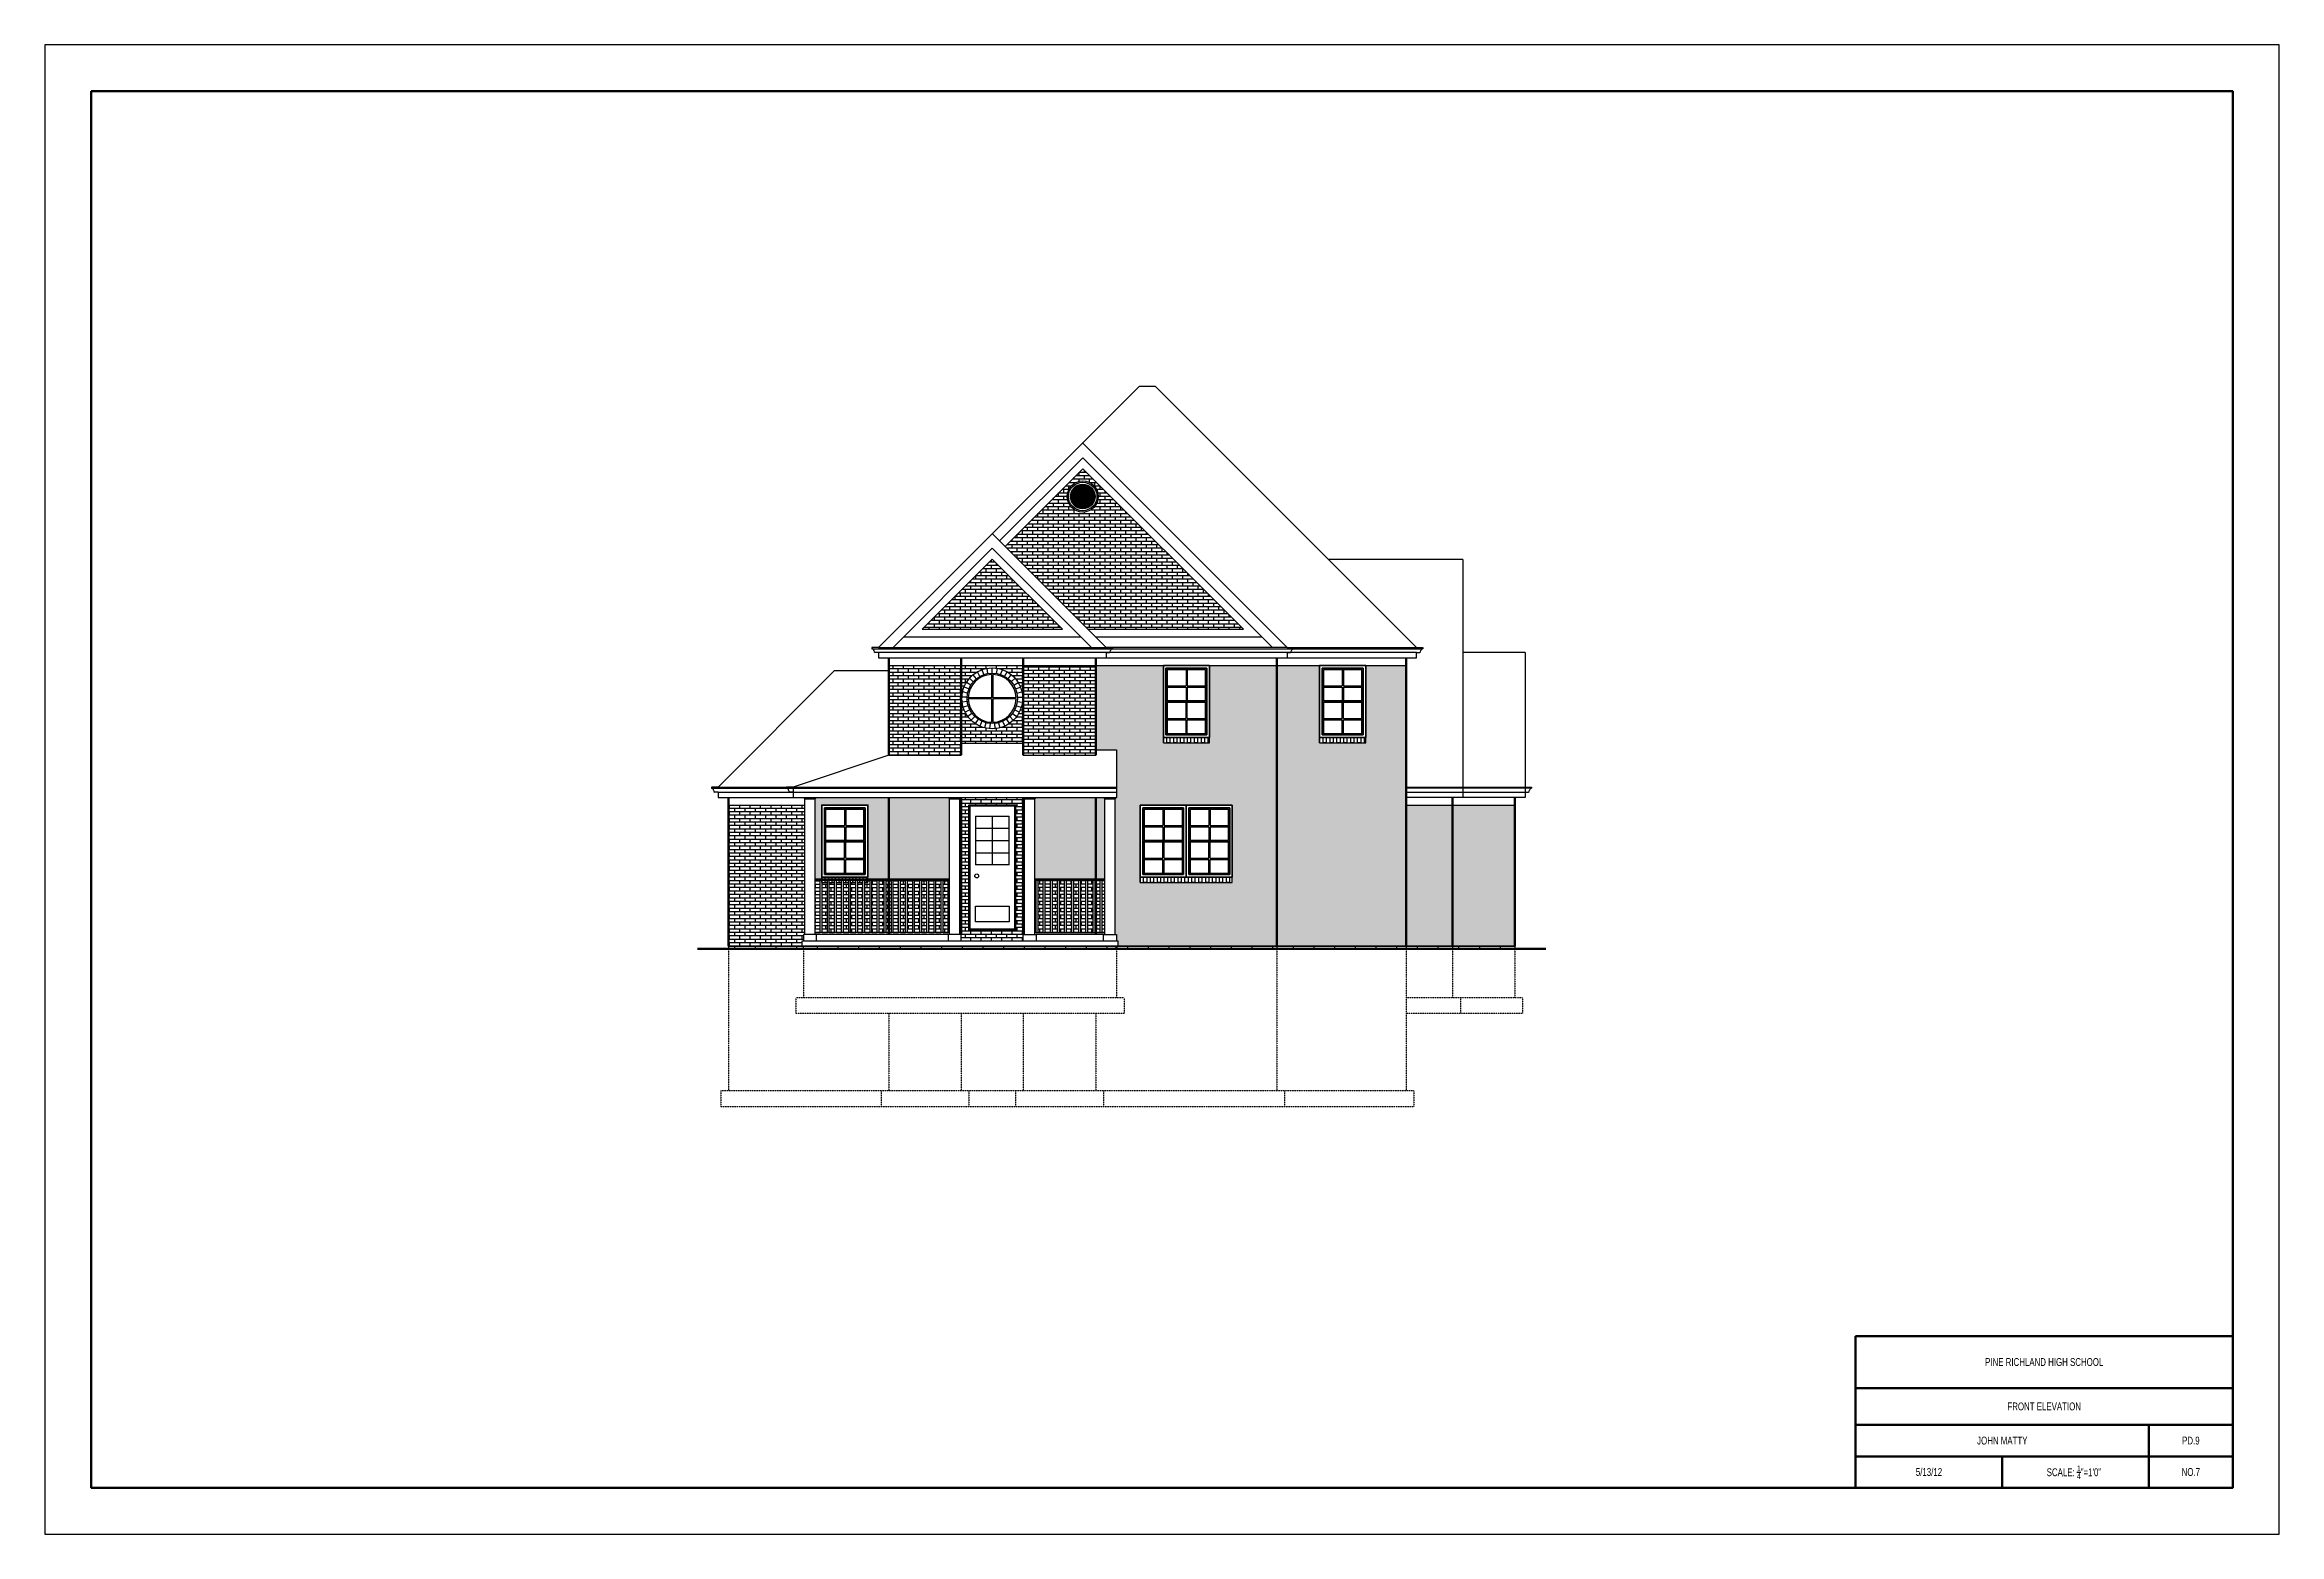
# Model space of a CAD drawing. Header units: inches. Extents: x 43 to 7578, y 1297 to 3809.
# Drawn here: x 5850 to 7578, y 1297 to 2449 of the extents above; entities that cross this region are included whole.
import ezdxf

# ---------------------------------------------------------------- set-up
doc = ezdxf.new("R2010")
doc.units = ezdxf.units.IN
doc.header["$LTSCALE"] = 0.5
doc.header["$MEASUREMENT"] = 0
doc.linetypes.add('HIDDEN', pattern=[0.375, 0.25, -0.125])
doc.layers.add('A-Elev', color=111, linetype='Continuous', lineweight=25)
doc.styles.get("Standard").update_dxf_attribs({"font": 'romans.shx', "width": 0.75})
pattern_1 = [(0, (6170.4063, 2318.7466), (0, 2.667), []), (90, (6170.4063, 2318.7466), (-4, 2.667), [2.667, -2.667])]

msp = doc.modelspace()

# ---------------------------------------------------------------- texts
at = {"color": 7, "char_height": 6.075, "attachment_point": 5}
for s, width, insert in [('{\\fCityBlueprint|b0|i0|c2|p2;PINE RICHLAND HIGH SCHOOL}', 125.360318, (7396.54855, 1430.41089)), ('{\\fCityBlueprint|b0|i0|c2|p2;FRONT ELEVATION}', 81.3411996, (7396.54855, 1396.06689)), ('{\\fCityBlueprint|b0|i0|c2|p2;JOHN MATTY}', 58.5197, (7364.14855, 1369.66089)), ('{\\fCityBlueprint|b0|i0|c2|p2;PD.9}', 0.2333352, (7509.94855, 1369.66089)), ('{\\fCityBlueprint|b0|i0|c2|p2;5/13/12}', 0.3315574, (7307.44855, 1345.36089)), ('\\A1;{\\fCityBlueprint|b0|i0|c2|p2;SCALE: \\H0.7x;\\S1/4;\\H1.4286x;"=1\'0"}', 76.2026687, (7419.54243, 1345.20826)), ('{\\fCityBlueprint|b0|i0|c2|p2;NO.7}', 0.2333352, (7509.94855, 1345.36089))]:
    msp.add_mtext_dynamic_manual_height_columns(s, width=width, gutter_width=1, heights=[0], dxfattribs=dict(at, insert=insert))

# ---------------------------------------------------------------- hatches: boundary and pattern name
h = msp.add_hatch()
h.set_pattern_fill('AR-BRSTD', color=253)
h.set_pattern_definition(pattern_1)
edge = h.paths.add_edge_path()
edge.add_arc((6653.07347, 2099.80472), 12, 0, 360)
h.paths.add_polyline_path([(6657.09217, 1997.11843), (6777.27448, 1997.11843), (6653.07347, 2121.31944), (6592.98231, 2061.22829)])
h = msp.add_hatch()
h.set_pattern_fill('AR-BRSTD', color=253)
h.set_pattern_definition(pattern_1)
h.paths.add_polyline_path([(6583.08282, 2051.32879), (6637.29318, 1997.11843), (6528.87246, 1997.11843)])
h = msp.add_hatch()
h.set_pattern_fill('AR-BRSTD', color=253)
h.set_pattern_definition([(0, (6770.1702, 1890.5842), (0, 2.667), []), (90, (6770.1702, 1890.584), (-4, 2.667), [2.667, -2.667])])
h.paths.add_polyline_path([(6803.07347, 1969.11843), (6751.05157, 1969.11843), (6751.05157, 1913.36843), (6751.05157, 1909.36843), (6715.42657, 1909.36843), (6715.42657, 1913.36843), (6715.42657, 1969.11843), (6663.09217, 1969.11843), (6663.09217, 1903.7851), (6679.09217, 1903.7851), (6679.09217, 1867.11843), (6678.09217, 1866.11843), (6678.09217, 1761.11843), (6679.09217, 1761.11843), (6679.09217, 1756.11843), (6680.09217, 1756.11843), (6680.09217, 1752.11843), (6803.07347, 1752.11843), (6803.07347, 1873.11843)])
h.paths.add_polyline_path([(6768.69847, 1861.11843), (6768.69847, 1805.36843), (6768.69847, 1801.36843), (6697.44847, 1801.36843), (6697.44847, 1805.36843), (6697.44847, 1861.11843), (6733.07347, 1861.11843)], flags=16)
h.paths.add_polyline_path([(6766.69847, 1859.11843), (6766.69847, 1807.36843), (6735.07347, 1807.36843), (6735.07347, 1859.11843)], flags=0)
h.paths.add_polyline_path([(6765.69847, 1858.11843), (6765.69847, 1833.74343), (6736.07347, 1833.74343), (6736.07347, 1858.11843)], flags=0)
h.paths.add_polyline_path([(6731.07347, 1859.11843), (6731.07347, 1807.36843), (6699.44847, 1807.36843), (6699.44847, 1859.11843)], flags=0)
h.paths.add_polyline_path([(6730.07347, 1858.11843), (6730.07347, 1833.74343), (6700.44847, 1833.74343), (6700.44847, 1858.11843)], flags=0)
h.paths.add_polyline_path([(6765.69847, 1832.74343), (6765.69847, 1808.36843), (6736.07347, 1808.36843), (6736.07347, 1832.74343)], flags=0)
h.paths.add_polyline_path([(6730.07347, 1832.74343), (6730.07347, 1808.36843), (6700.44847, 1808.36843), (6700.44847, 1832.74343)], flags=0)
h.paths.add_polyline_path([(6903.07347, 1873.11843), (6903.07347, 1969.11843), (6871.88597, 1969.11843), (6871.88597, 1913.36843), (6871.88597, 1909.36843), (6836.26097, 1909.36843), (6836.26097, 1913.36843), (6836.26097, 1969.11843), (6803.07347, 1969.11843), (6803.07347, 1873.11843), (6803.07347, 1752.11843), (6903.07347, 1752.11843)])
h.paths.add_polyline_path([(6939.07347, 1861.11843), (6903.07347, 1861.11843), (6903.07347, 1752.11843), (6939.07347, 1752.11843)])
h.paths.add_polyline_path([(6987.07347, 1861.11843), (6939.07347, 1861.11843), (6939.07347, 1752.11843), (6987.07347, 1752.11843)])
h.paths.add_polyline_path([(6503.07347, 1867.11843), (6447.07347, 1867.11843), (6446.07347, 1866.11843), (6446.07347, 1804.11843), (6451.26097, 1804.11843), (6451.26097, 1805.36843), (6451.26097, 1861.11843), (6486.88597, 1861.11843), (6486.88597, 1805.36843), (6486.88597, 1804.11843), (6503.07347, 1804.11843)])
h.paths.add_polyline_path([(6550.07347, 1866.11843), (6549.07347, 1867.11843), (6503.07347, 1867.11843), (6503.07347, 1804.11843), (6550.07347, 1804.11843)])
h.paths.add_polyline_path([(6663.09217, 1804.11843), (6616.07347, 1804.11843), (6616.07347, 1866.11843), (6617.07347, 1867.11843), (6663.09217, 1867.11843)])
h.paths.add_polyline_path([(6670.09217, 1866.11843), (6669.09217, 1867.11843), (6663.09217, 1867.11843), (6663.09217, 1804.11843), (6670.09217, 1804.11843)], flags=17)
h = msp.add_hatch()
h.set_pattern_fill('AR-BRSTD', color=253)
h.set_pattern_definition(pattern_1)
h.paths.add_polyline_path([(6503.07347, 1899.7851), (6559.07347, 1899.7851), (6559.07347, 1969.11843), (6503.07347, 1969.11843)])
h = msp.add_hatch()
h.set_pattern_fill('AR-BRSTD', color=253)
h.set_pattern_definition(pattern_1)
edge = h.paths.add_edge_path(flags=0)
edge.add_arc((6583.07347, 1943.70177), 18.5, 1.54872317, 88.45127683, ccw=False)
edge.add_line((6601.56671, 1944.20177), (6583.57347, 1944.20177))
edge.add_line((6583.57347, 1944.20177), (6583.57347, 1962.19501))
edge = h.paths.add_edge_path(flags=0)
edge.add_line((6564.58023, 1943.20177), (6582.57347, 1943.20177))
edge.add_line((6582.57347, 1943.20177), (6582.57347, 1925.20852))
edge.add_arc((6583.07347, 1943.70177), 18.5, 181.54872317, 268.45127683, ccw=False)
edge = h.paths.add_edge_path(flags=0)
edge.add_line((6583.57347, 1943.20177), (6601.56671, 1943.20177))
edge.add_arc((6583.07347, 1943.70177), 18.5, 271.54872317, 358.45127683, ccw=False)
edge.add_line((6583.57347, 1925.20852), (6583.57347, 1943.20177))
edge = h.paths.add_edge_path()
edge.add_arc((6583.07347, 1943.70177), 19.5, 0, 360)
edge = h.paths.add_edge_path()
edge.add_arc((6583.07347, 1943.70177), 23.5, 0, 360)
edge = h.paths.add_edge_path()
edge.add_arc((6583.07347, 1943.70177), 19.5, 0, 360)
h.paths.add_polyline_path([(6559.07347, 1908.99607), (6607.07347, 1908.99607), (6607.07347, 1969.11843), (6559.07347, 1969.11843)])
h = msp.add_hatch()
h.set_pattern_fill('AR-BRSTD', color=253)
h.set_pattern_definition([(0, (6379.0735, 1752.1184), (0, 2.667), []), (90, (6379.0735, 1752.1184), (-4, 2.667), [2.667, -2.667])])
h.paths.add_polyline_path([(6607.07347, 1899.7851), (6663.09217, 1899.7851), (6663.09217, 1969.11843), (6607.07347, 1969.11843)])
h = msp.add_hatch()
h.set_pattern_fill('AR-BRSTD', color=253, angle=90)
h.set_pattern_definition([(90, (6715.4266, 1909.3684), (-2.667, 2e-16), []), (180, (6715.4266, 1909.3684), (-2.667, -4), [2.667, -2.667])])
h.paths.add_polyline_path([(6751.05157, 1913.36843), (6715.42657, 1913.36843), (6715.42657, 1909.36843), (6751.05157, 1909.36843)])
h = msp.add_hatch()
h.set_pattern_fill('AR-BRSTD', color=253, angle=90)
h.set_pattern_definition([(90, (6836.261, 1909.3684), (-2.667, 2e-16), []), (180, (6836.261, 1909.3684), (-2.667, -4), [2.667, -2.667])])
h.paths.add_polyline_path([(6871.88597, 1913.36843), (6836.26097, 1913.36843), (6836.26097, 1909.36843), (6871.88597, 1909.36843)])
h = msp.add_hatch()
h.set_pattern_fill('AR-BRSTD', color=253)
h.set_pattern_definition(pattern_1)
h.paths.add_polyline_path([(6607.07347, 1867.11843), (6559.07347, 1867.11843), (6559.07347, 1849.11843), (6559.07347, 1756.11843), (6607.07347, 1756.11843)])
h.paths.add_polyline_path([(6565.07347, 1861.11843), (6601.07347, 1861.11843), (6601.07347, 1764.36843), (6565.07347, 1764.36843)], flags=16)
h = msp.add_hatch()
h.set_pattern_fill('AR-BRSTD', color=253)
h.paths.add_polyline_path([(6438.07347, 1861.11843), (6379.07347, 1861.11843), (6379.07347, 1777.36843), (6379.07347, 1752.11843), (6436.07347, 1752.11843), (6436.07347, 1756.11843), (6437.07347, 1756.11843), (6437.07347, 1761.11843), (6438.07347, 1761.11843)])
h = msp.add_hatch()
h.set_pattern_fill('AR-BRSTD', color=253)
h.set_pattern_definition([(0, (6178.4063, 2322.7466), (0, 2.667), []), (90, (6178.4063, 2322.7466), (-4, 2.667), [2.667, -2.667])])
h.paths.add_polyline_path([(6450.07347, 1803.11843), (6446.07347, 1803.11843), (6446.07347, 1762.61843), (6450.07347, 1762.61843)])
h.paths.add_polyline_path([(6455.57347, 1801.36843), (6451.57347, 1801.36843), (6451.57347, 1762.61843), (6455.57347, 1762.61843)])
h.paths.add_polyline_path([(6461.07347, 1801.36843), (6457.07347, 1801.36843), (6457.07347, 1762.61843), (6461.07347, 1762.61843)])
h.paths.add_polyline_path([(6466.57347, 1801.36843), (6462.57347, 1801.36843), (6462.57347, 1762.61843), (6466.57347, 1762.61843)])
h.paths.add_polyline_path([(6472.07347, 1801.36843), (6468.07347, 1801.36843), (6468.07347, 1762.61843), (6472.07347, 1762.61843)])
h.paths.add_polyline_path([(6477.57347, 1801.36843), (6473.57347, 1801.36843), (6473.57347, 1762.61843), (6477.57347, 1762.61843)])
h.paths.add_polyline_path([(6483.07347, 1801.36843), (6479.07347, 1801.36843), (6479.07347, 1762.61843), (6483.07347, 1762.61843)])
h.paths.add_polyline_path([(6494.07347, 1803.11843), (6490.07347, 1803.11843), (6490.07347, 1762.61843), (6494.07347, 1762.61843)])
h.paths.add_polyline_path([(6499.57347, 1803.11843), (6495.57347, 1803.11843), (6495.57347, 1762.61843), (6499.57347, 1762.61843)])
h.paths.add_polyline_path([(6505.07347, 1803.11843), (6501.07347, 1803.11843), (6501.07347, 1762.61843), (6505.07347, 1762.61843)])
h.paths.add_polyline_path([(6510.57347, 1803.11843), (6506.57347, 1803.11843), (6506.57347, 1762.61843), (6510.57347, 1762.61843)])
h.paths.add_polyline_path([(6516.07347, 1803.11843), (6512.07347, 1803.11843), (6512.07347, 1762.61843), (6516.07347, 1762.61843)])
h.paths.add_polyline_path([(6521.57347, 1803.11843), (6517.57347, 1803.11843), (6517.57347, 1762.61843), (6521.57347, 1762.61843)])
h.paths.add_polyline_path([(6527.07347, 1803.11843), (6523.07347, 1803.11843), (6523.07347, 1762.61843), (6527.07347, 1762.61843)])
h.paths.add_polyline_path([(6532.57347, 1803.11843), (6528.57347, 1803.11843), (6528.57347, 1762.61843), (6532.57347, 1762.61843)])
h.paths.add_polyline_path([(6538.07347, 1803.11843), (6534.07347, 1803.11843), (6534.07347, 1762.61843), (6538.07347, 1762.61843)])
h.paths.add_polyline_path([(6543.57347, 1803.11843), (6539.57347, 1803.11843), (6539.57347, 1762.61843), (6543.57347, 1762.61843)])
h.paths.add_polyline_path([(6549.07347, 1803.11843), (6545.07347, 1803.11843), (6545.07347, 1762.61843), (6549.07347, 1762.61843)])
h.paths.add_polyline_path([(6486.88597, 1803.11843), (6486.88597, 1801.36843), (6484.57347, 1801.36843), (6484.57347, 1762.61843), (6488.57347, 1762.61843), (6488.57347, 1803.11843)])
h = msp.add_hatch()
h.set_pattern_fill('AR-BRSTD', color=253, angle=90)
h.set_pattern_definition([(90, (6451.261, 1801.3684), (-2.667, 2e-16), []), (180, (6451.261, 1801.3684), (-2.667, -4), [2.667, -2.667])])
h.paths.add_polyline_path([(6451.26097, 1804.11843), (6486.88597, 1804.11843), (6486.88597, 1805.36843), (6451.26097, 1805.36843)])
h.paths.add_polyline_path([(6455.57347, 1801.36843), (6455.57347, 1803.11843), (6451.26097, 1803.11843), (6451.26097, 1801.36843)])
h.paths.add_polyline_path([(6461.07347, 1801.36843), (6461.07347, 1803.11843), (6457.07347, 1803.11843), (6457.07347, 1801.36843)])
h.paths.add_polyline_path([(6466.57347, 1801.36843), (6466.57347, 1803.11843), (6462.57347, 1803.11843), (6462.57347, 1801.36843)])
h.paths.add_polyline_path([(6472.07347, 1801.36843), (6472.07347, 1803.11843), (6468.07347, 1803.11843), (6468.07347, 1801.36843)])
h.paths.add_polyline_path([(6477.57347, 1801.36843), (6477.57347, 1803.11843), (6473.57347, 1803.11843), (6473.57347, 1801.36843)])
h.paths.add_polyline_path([(6483.07347, 1801.36843), (6483.07347, 1803.11843), (6479.07347, 1803.11843), (6479.07347, 1801.36843)])
h.paths.add_polyline_path([(6484.57347, 1803.11843), (6484.57347, 1801.36843), (6486.88597, 1801.36843), (6486.88597, 1803.11843)])
h = msp.add_hatch()
h.set_pattern_fill('AR-BRSTD', color=253)
h.paths.add_polyline_path([(6617.07347, 1803.11843), (6616.07347, 1803.11843), (6616.07347, 1762.61843), (6617.07347, 1762.61843)])
h.paths.add_polyline_path([(6622.57347, 1803.11843), (6618.57347, 1803.11843), (6618.57347, 1762.61843), (6622.57347, 1762.61843)])
h.paths.add_polyline_path([(6628.07347, 1803.11843), (6624.07347, 1803.11843), (6624.07347, 1762.61843), (6628.07347, 1762.61843)])
h.paths.add_polyline_path([(6633.57347, 1803.11843), (6629.57347, 1803.11843), (6629.57347, 1762.61843), (6633.57347, 1762.61843)])
h.paths.add_polyline_path([(6639.07347, 1803.11843), (6635.07347, 1803.11843), (6635.07347, 1762.61843), (6639.07347, 1762.61843)])
h.paths.add_polyline_path([(6644.57347, 1803.11843), (6640.57347, 1803.11843), (6640.57347, 1762.61843), (6644.57347, 1762.61843)])
h.paths.add_polyline_path([(6650.07347, 1803.11843), (6646.07347, 1803.11843), (6646.07347, 1762.61843), (6650.07347, 1762.61843)])
h.paths.add_polyline_path([(6655.57347, 1803.11843), (6651.57347, 1803.11843), (6651.57347, 1762.61843), (6655.57347, 1762.61843)])
h.paths.add_polyline_path([(6661.07347, 1803.11843), (6657.07347, 1803.11843), (6657.07347, 1762.61843), (6661.07347, 1762.61843)])
h.paths.add_polyline_path([(6663.09217, 1803.11843), (6662.57347, 1803.11843), (6662.57347, 1762.61843), (6663.09217, 1762.61843)])
h.paths.add_polyline_path([(6666.57347, 1803.11843), (6663.09217, 1803.11843), (6663.09217, 1762.61843), (6666.57347, 1762.61843)])
h.paths.add_polyline_path([(6670.09217, 1803.11843), (6668.07347, 1803.11843), (6668.07347, 1762.61843), (6670.09217, 1762.61843)])
h = msp.add_hatch()
h.set_pattern_fill('AR-BRSTD', color=253, angle=90)
h.set_pattern_definition([(90, (6697.4485, 1801.3684), (-2.667, 2e-16), []), (180, (6697.4485, 1801.3684), (-2.667, -4), [2.667, -2.667])])
h.paths.add_polyline_path([(6768.69847, 1805.36843), (6733.07347, 1805.36843), (6697.44847, 1805.36843), (6697.44847, 1801.36843), (6768.69847, 1801.36843)])
h = msp.add_hatch()
h.set_pattern_fill('AR-B816', color=253)
h.paths.add_polyline_path([(6437.07347, 1752.11843), (6379.07347, 1752.11843), (6379.07347, 1750.11843), (6437.07347, 1750.11843)])
h.paths.add_polyline_path([(6663.09217, 1752.11843), (6437.07347, 1752.11843), (6437.07347, 1750.11843), (6663.09217, 1750.11843)])
h.paths.add_polyline_path([(6803.07347, 1752.11843), (6663.09217, 1752.11843), (6663.09217, 1750.11843), (6803.07347, 1750.11843)])
h.paths.add_polyline_path([(6903.07347, 1752.11843), (6803.07347, 1752.11843), (6803.07347, 1750.11843), (6903.07347, 1750.11843)])
h.paths.add_polyline_path([(6939.07347, 1752.11843), (6903.07347, 1752.11843), (6903.07347, 1750.11843), (6939.07347, 1750.11843)])
h.paths.add_polyline_path([(6987.07347, 1752.11843), (6939.07347, 1752.11843), (6939.07347, 1750.11843), (6987.07347, 1750.11843)])

# ---------------------------------------------------------------- linework, layer by layer
for p, q in [((6495.07347, 1983.11843), (6697.07347, 2185.11843)), ((6697.07347, 2185.11843), (6709.07347, 2185.11843)), ((6709.07347, 2185.11843), (6911.07347, 1983.11843)), ((6588.73967, 2065.47093), (6653.07347, 2129.80472)), ((6653.07347, 2141.11843), (6811.07347, 1983.11843)), ((6653.07347, 2129.80472), (6799.75976, 1983.11843)), ((6644.07347, 2099.80472), (6662.07347, 2099.80472)), ((6644.1292, 2100.80472), (6662.01774, 2100.80472)), ((6644.1292, 2098.80472), (6662.01774, 2098.80472)), ((6644.29851, 2101.80472), (6661.84843, 2101.80472)), ((6644.29851, 2097.80472), (6661.84843, 2097.80472)), ((6644.58819, 2102.80472), (6661.55875, 2102.80472)), ((6644.58819, 2096.80472), (6661.55875, 2096.80472)), ((6645.01121, 2103.80472), (6661.13573, 2103.80472)), ((6645.01121, 2095.80472), (6661.13573, 2095.80472)), ((6645.59016, 2104.80472), (6660.55679, 2104.80472)), ((6645.59016, 2094.80472), (6660.55679, 2094.80472)), ((6646.36527, 2105.80472), (6659.78167, 2105.80472)), ((6646.36527, 2093.80472), (6659.78167, 2093.80472)), ((6647.41662, 2106.80472), (6658.73032, 2106.80472)), ((6647.41662, 2092.80472), (6658.73032, 2092.80472)), ((6648.95036, 2107.80472), (6657.19658, 2107.80472)), ((6648.95036, 2091.80472), (6657.19658, 2091.80472)), ((6506.38718, 1983.11843), (6583.08282, 2059.81407)), ((6583.08282, 2071.12778), (6671.09217, 1983.11843)), ((6583.08282, 2059.81407), (6659.77846, 1983.11843)), ((6947.07347, 2051.11843), (6843.07347, 2051.11843)), ((6947.07347, 2051.11843), (6947.07347, 1975.11843)), ((6947.07347, 2047.11843), (6947.07347, 1975.11843)), ((6651.77846, 1991.11843), (6514.38718, 1991.11843)), ((6791.75976, 1991.11843), (6663.09217, 1991.11843)), ((6495.07347, 1983.11843), (6490.07347, 1983.11843)), ((6490.07347, 1983.11843), (6490.07347, 1982.11843)), ((6490.07347, 1982.11843), (6915.86531, 1982.11843)), ((6495.07347, 1979.11843), (6492.57347, 1979.11843)), ((6495.07347, 1983.11843), (6671.09217, 1983.11843)), ((6495.07347, 1979.11843), (6495.07347, 1975.11843)), ((6911.07347, 1979.11843), (6495.07347, 1979.11843)), ((6495.07347, 1975.11843), (6671.09217, 1975.11843)), ((6811.07347, 1983.11843), (6671.09217, 1983.11843)), ((6671.09217, 1983.11843), (6676.09217, 1983.11843)), ((6671.09217, 1979.11843), (6671.09217, 1975.11843)), ((6671.09217, 1979.11843), (6673.59217, 1979.11843)), ((6671.09217, 1975.11843), (6779.07347, 1975.11843)), ((6676.09217, 1983.11843), (6676.09217, 1982.11843)), ((6779.07347, 1975.11843), (6903.07347, 1975.11843)), ((6811.07347, 1983.11843), (6911.07347, 1983.11843)), ((6811.07347, 1983.11843), (6816.07347, 1983.11843)), ((6811.07347, 1979.11843), (6811.07347, 1975.11843)), ((6811.07347, 1979.11843), (6813.57347, 1979.11843)), ((6816.07347, 1983.11843), (6816.07347, 1982.11843)), ((6903.07347, 1975.11843), (6911.07347, 1975.11843)), ((6911.07347, 1983.11843), (6916.07347, 1983.11843)), ((6911.07347, 1975.11843), (6911.07347, 1979.11843)), ((6911.07347, 1979.11843), (6913.57347, 1979.11843)), ((6916.07347, 1983.11843), (6916.07347, 1982.11843)), ((6995.07347, 1979.11843), (6947.07347, 1979.11843)), ((6947.07347, 1975.11843), (6947.07347, 1867.11843)), ((6995.07347, 1979.11843), (6995.07347, 1867.11843)), ((6371.07347, 1875.11843), (6461.07347, 1965.11843)), ((6461.07347, 1965.11843), (6503.07347, 1965.11843)), ((6503.07347, 1969.11843), (6903.07347, 1969.11843)), ((6582.57347, 1962.19501), (6582.57347, 1944.20177)), ((6583.57347, 1962.19501), (6583.57347, 1944.20177)), ((6718.42657, 1953.36843), (6732.92657, 1953.36843)), ((6732.92657, 1966.11843), (6732.92657, 1953.36843)), ((6733.92657, 1966.11843), (6733.92657, 1953.36843)), ((6733.92657, 1953.36843), (6748.05157, 1953.36843)), ((6839.26097, 1953.36843), (6853.76097, 1953.36843)), ((6853.76097, 1966.11843), (6853.76097, 1953.36843)), ((6854.76097, 1966.11843), (6854.76097, 1953.36843)), ((6854.76097, 1953.36843), (6868.88597, 1953.36843)), ((6582.57347, 1944.20177), (6564.58023, 1944.20177)), ((6582.57347, 1943.20177), (6564.58023, 1943.20177)), ((6582.57347, 1943.20177), (6582.57347, 1925.20852)), ((6601.56671, 1944.20177), (6583.57347, 1944.20177)), ((6601.56671, 1943.20177), (6583.57347, 1943.20177)), ((6583.57347, 1943.20177), (6583.57347, 1925.20852)), ((6718.42657, 1952.36843), (6732.92657, 1952.36843)), ((6732.92657, 1952.36843), (6732.92657, 1941.74343)), ((6732.92657, 1927.99343), (6732.92657, 1940.74343)), ((6733.92657, 1952.36843), (6733.92657, 1941.74343)), ((6733.92657, 1952.36843), (6748.05157, 1952.36843)), ((6733.92657, 1927.99343), (6733.92657, 1940.74343)), ((6839.26097, 1952.36843), (6853.76097, 1952.36843)), ((6853.76097, 1952.36843), (6853.76097, 1941.74343)), ((6853.76097, 1927.99343), (6853.76097, 1940.74343)), ((6854.76097, 1952.36843), (6854.76097, 1941.74343)), ((6854.76097, 1952.36843), (6868.88597, 1952.36843)), ((6854.76097, 1927.99343), (6854.76097, 1940.74343)), ((6718.42657, 1927.99343), (6732.92657, 1927.99343)), ((6718.42657, 1926.99343), (6732.92657, 1926.99343)), ((6732.92657, 1916.36843), (6732.92657, 1926.99343)), ((6733.92657, 1927.99343), (6748.05157, 1927.99343)), ((6733.92657, 1916.36843), (6733.92657, 1926.99343)), ((6733.92657, 1926.99343), (6748.05157, 1926.99343)), ((6839.26097, 1927.99343), (6853.76097, 1927.99343)), ((6839.26097, 1926.99343), (6853.76097, 1926.99343)), ((6853.76097, 1916.36843), (6853.76097, 1926.99343)), ((6854.76097, 1927.99343), (6868.88597, 1927.99343)), ((6854.76097, 1916.36843), (6854.76097, 1926.99343)), ((6854.76097, 1926.99343), (6868.88597, 1926.99343)), ((6559.07347, 1908.99607), (6607.07347, 1908.99607)), ((6663.09217, 1903.7851), (6679.09217, 1903.7851)), ((6679.09217, 1903.7851), (6679.09217, 1867.11843)), ((6715.42657, 1913.36843), (6715.42657, 1909.36843)), ((6715.42657, 1909.36843), (6751.05157, 1909.36843)), ((6751.05157, 1909.36843), (6751.05157, 1913.36843)), ((6836.26097, 1913.36843), (6836.26097, 1909.36843)), ((6836.26097, 1909.36843), (6871.88597, 1909.36843)), ((6871.88597, 1909.36843), (6871.88597, 1913.36843)), ((6503.07347, 1899.7851), (6429.07347, 1875.11843)), ((6503.07347, 1899.7851), (6559.07347, 1899.7851)), ((6607.07347, 1899.7851), (6663.09217, 1899.7851)), ((6371.07347, 1875.11843), (6366.07347, 1875.11843)), ((6366.07347, 1875.11843), (6366.07347, 1874.11843)), ((6366.07347, 1874.11843), (6429.07347, 1874.11843)), ((6371.07347, 1871.11843), (6368.57347, 1871.11843)), ((6371.07347, 1875.11843), (6679.09217, 1875.11843)), ((6371.07347, 1871.11843), (6371.07347, 1867.11843)), ((6371.07347, 1871.11843), (6429.07347, 1871.11843)), ((6371.07347, 1867.11843), (6679.09217, 1867.11843)), ((6429.07347, 1875.11843), (6424.07347, 1875.11843)), ((6424.07347, 1875.11843), (6424.07347, 1874.11843)), ((6429.07347, 1871.11843), (6426.57347, 1871.11843)), ((6429.07347, 1875.11843), (6429.07347, 1867.11843)), ((6429.07347, 1874.11843), (6679.09217, 1874.11843)), ((6429.07347, 1871.11843), (6679.09217, 1871.11843)), ((6437.07347, 1867.11843), (6438.07347, 1866.11843)), ((6447.07347, 1867.11843), (6446.07347, 1866.11843)), ((6549.07347, 1867.11843), (6550.07347, 1866.11843)), ((6559.07347, 1867.11843), (6558.07347, 1866.11843)), ((6607.07347, 1867.11843), (6608.07347, 1866.11843)), ((6617.07347, 1867.11843), (6616.07347, 1866.11843)), ((6669.09217, 1867.11843), (6670.09217, 1866.11843)), ((6679.09217, 1867.11843), (6678.09217, 1866.11843)), ((6903.07347, 1875.11843), (7000.09217, 1875.11843)), ((7000.09217, 1874.11843), (6903.07347, 1874.11843)), ((6903.07347, 1871.11843), (6997.59217, 1871.11843)), ((6987.07347, 1867.11843), (6903.07347, 1867.11843)), ((6939.07347, 1867.11843), (6939.07347, 1867.11843)), ((6995.07347, 1867.11843), (6987.07347, 1867.11843)), ((7000.09217, 1875.11843), (7000.09217, 1874.11843)), ((6379.07347, 1861.11843), (6438.07347, 1861.11843)), ((6438.07347, 1761.11843), (6438.07347, 1866.11843)), ((6438.07347, 1866.11843), (6446.07347, 1866.11843)), ((6446.07347, 1761.11843), (6446.07347, 1866.11843)), ((6468.76097, 1858.11843), (6468.76097, 1845.36843)), ((6469.76097, 1858.11843), (6469.76097, 1845.36843)), ((6550.07347, 1761.11843), (6550.07347, 1866.11843)), ((6550.07347, 1866.11843), (6558.07347, 1866.11843)), ((6558.07347, 1761.11843), (6558.07347, 1866.11843)), ((6570.07544, 1852.63315), (6596.07347, 1852.63315)), ((6570.07544, 1852.63315), (6570.07544, 1814.87579)), ((6583.07446, 1852.63315), (6583.07446, 1814.87579)), ((6596.07347, 1814.87579), (6596.07347, 1852.63315)), ((6608.07347, 1761.11843), (6608.07347, 1866.11843)), ((6608.07347, 1866.11843), (6616.07347, 1866.11843)), ((6616.07347, 1761.11843), (6616.07347, 1866.11843)), ((6670.09217, 1761.11843), (6670.09217, 1866.11843)), ((6670.09217, 1866.11843), (6678.09217, 1866.11843)), ((6678.09217, 1761.11843), (6678.09217, 1866.11843)), ((6714.94847, 1858.11843), (6714.94847, 1845.36843)), ((6715.94847, 1858.11843), (6715.94847, 1845.36843)), ((6750.57347, 1858.11843), (6750.57347, 1845.36843)), ((6751.57347, 1858.11843), (6751.57347, 1845.36843)), ((6903.07347, 1861.11843), (6939.07347, 1861.11843)), ((6939.07347, 1861.11843), (6987.07347, 1861.11843)), ((6454.26097, 1845.36843), (6468.76097, 1845.36843)), ((6454.26097, 1844.36843), (6468.76097, 1844.36843)), ((6468.76097, 1844.36843), (6468.76097, 1833.74343)), ((6468.76097, 1819.99343), (6468.76097, 1832.74343)), ((6469.76097, 1845.36843), (6483.88597, 1845.36843)), ((6469.76097, 1844.36843), (6469.76097, 1833.74343)), ((6469.76097, 1844.36843), (6483.88597, 1844.36843)), ((6469.76097, 1819.99343), (6469.76097, 1832.74343)), ((6570.07544, 1843.19381), (6596.07347, 1843.19381)), ((6570.07544, 1833.75447), (6596.07347, 1833.75447)), ((6700.44847, 1845.36843), (6714.94847, 1845.36843)), ((6700.44847, 1844.36843), (6714.94847, 1844.36843)), ((6714.94847, 1844.36843), (6714.94847, 1833.74343)), ((6714.94847, 1819.99343), (6714.94847, 1832.74343)), ((6715.94847, 1845.36843), (6730.07347, 1845.36843)), ((6715.94847, 1844.36843), (6715.94847, 1833.74343)), ((6715.94847, 1844.36843), (6730.07347, 1844.36843)), ((6715.94847, 1819.99343), (6715.94847, 1832.74343)), ((6736.07347, 1845.36843), (6750.57347, 1845.36843)), ((6736.07347, 1844.36843), (6750.57347, 1844.36843)), ((6750.57347, 1844.36843), (6750.57347, 1833.74343)), ((6750.57347, 1819.99343), (6750.57347, 1832.74343)), ((6751.57347, 1845.36843), (6765.69847, 1845.36843)), ((6751.57347, 1844.36843), (6751.57347, 1833.74343)), ((6751.57347, 1844.36843), (6765.69847, 1844.36843)), ((6751.57347, 1819.99343), (6751.57347, 1832.74343)), ((6454.26097, 1819.99343), (6468.76097, 1819.99343)), ((6454.26097, 1818.99343), (6468.76097, 1818.99343)), ((6468.76097, 1808.36843), (6468.76097, 1818.99343)), ((6469.76097, 1819.99343), (6483.88597, 1819.99343)), ((6469.76097, 1808.36843), (6469.76097, 1818.99343)), ((6469.76097, 1818.99343), (6483.88597, 1818.99343)), ((6570.07544, 1824.31513), (6596.07347, 1824.31513)), ((6596.07347, 1814.87579), (6570.07544, 1814.87579)), ((6700.44847, 1819.99343), (6714.94847, 1819.99343)), ((6700.44847, 1818.99343), (6714.94847, 1818.99343)), ((6714.94847, 1808.36843), (6714.94847, 1818.99343)), ((6715.94847, 1819.99343), (6730.07347, 1819.99343)), ((6715.94847, 1808.36843), (6715.94847, 1818.99343)), ((6715.94847, 1818.99343), (6730.07347, 1818.99343)), ((6736.07347, 1819.99343), (6750.57347, 1819.99343)), ((6736.07347, 1818.99343), (6750.57347, 1818.99343)), ((6750.57347, 1808.36843), (6750.57347, 1818.99343)), ((6751.57347, 1819.99343), (6765.69847, 1819.99343)), ((6751.57347, 1808.36843), (6751.57347, 1818.99343)), ((6751.57347, 1818.99343), (6765.69847, 1818.99343)), ((6446.07347, 1804.11843), (6550.07347, 1804.11843)), ((6446.07347, 1803.11843), (6550.07347, 1803.11843)), ((6450.07347, 1762.61843), (6450.07347, 1803.11843)), ((6451.57347, 1762.61843), (6451.57347, 1803.11843)), ((6455.57347, 1762.61843), (6455.57347, 1803.11843)), ((6457.07347, 1762.61843), (6457.07347, 1803.11843)), ((6461.07347, 1762.61843), (6461.07347, 1803.11843)), ((6462.57347, 1762.61843), (6462.57347, 1803.11843)), ((6466.57347, 1762.61843), (6466.57347, 1803.11843)), ((6468.07347, 1762.61843), (6468.07347, 1803.11843)), ((6472.07347, 1762.61843), (6472.07347, 1803.11843)), ((6473.57347, 1762.61843), (6473.57347, 1803.11843)), ((6477.57347, 1762.61843), (6477.57347, 1803.11843)), ((6479.07347, 1762.61843), (6479.07347, 1803.11843)), ((6483.07347, 1762.61843), (6483.07347, 1803.11843)), ((6484.57347, 1762.61843), (6484.57347, 1803.11843)), ((6488.57347, 1762.61843), (6488.57347, 1803.11843)), ((6490.07347, 1762.61843), (6490.07347, 1803.11843)), ((6494.07347, 1762.61843), (6494.07347, 1803.11843)), ((6495.57347, 1762.61843), (6495.57347, 1803.11843)), ((6499.57347, 1762.61843), (6499.57347, 1803.11843)), ((6501.07347, 1762.61843), (6501.07347, 1803.11843)), ((6505.07347, 1762.61843), (6505.07347, 1803.11843)), ((6506.57347, 1762.61843), (6506.57347, 1803.11843)), ((6510.57347, 1762.61843), (6510.57347, 1803.11843)), ((6512.07347, 1762.61843), (6512.07347, 1803.11843)), ((6516.07347, 1762.61843), (6516.07347, 1803.11843)), ((6517.57347, 1762.61843), (6517.57347, 1803.11843)), ((6521.57347, 1762.61843), (6521.57347, 1803.11843)), ((6523.07347, 1762.61843), (6523.07347, 1803.11843)), ((6527.07347, 1762.61843), (6527.07347, 1803.11843)), ((6528.57347, 1762.61843), (6528.57347, 1803.11843)), ((6532.57347, 1762.61843), (6532.57347, 1803.11843)), ((6534.07347, 1762.61843), (6534.07347, 1803.11843)), ((6538.07347, 1762.61843), (6538.07347, 1803.11843)), ((6539.57347, 1762.61843), (6539.57347, 1803.11843)), ((6543.57347, 1762.61843), (6543.57347, 1803.11843)), ((6545.07347, 1762.61843), (6545.07347, 1803.11843)), ((6549.07347, 1762.61843), (6549.07347, 1803.11843)), ((6616.07347, 1804.11843), (6670.09217, 1804.11843)), ((6616.07347, 1803.11843), (6670.07347, 1803.11843)), ((6617.07347, 1762.61843), (6617.07347, 1803.11843)), ((6618.57347, 1762.61843), (6618.57347, 1803.11843)), ((6622.57347, 1762.61843), (6622.57347, 1803.11843)), ((6624.07347, 1762.61843), (6624.07347, 1803.11843)), ((6628.07347, 1762.61843), (6628.07347, 1803.11843)), ((6629.57347, 1762.61843), (6629.57347, 1803.11843)), ((6633.57347, 1762.61843), (6633.57347, 1803.11843)), ((6635.07347, 1762.61843), (6635.07347, 1803.11843)), ((6639.07347, 1762.61843), (6639.07347, 1803.11843)), ((6640.57347, 1762.61843), (6640.57347, 1803.11843)), ((6644.57347, 1762.61843), (6644.57347, 1803.11843)), ((6646.07347, 1762.61843), (6646.07347, 1803.11843)), ((6650.07347, 1762.61843), (6650.07347, 1803.11843)), ((6651.57347, 1762.61843), (6651.57347, 1803.11843)), ((6655.57347, 1762.61843), (6655.57347, 1803.11843)), ((6657.07347, 1762.61843), (6657.07347, 1803.11843)), ((6661.07347, 1762.61843), (6661.07347, 1803.11843)), ((6662.57347, 1762.61843), (6662.57347, 1803.11843)), ((6666.57347, 1762.61843), (6666.57347, 1803.11843)), ((6668.07347, 1762.61843), (6668.07347, 1803.11843)), ((6697.44847, 1805.36843), (6697.44847, 1801.36843)), ((6697.44847, 1801.36843), (6768.69847, 1801.36843)), ((6768.69847, 1801.36843), (6768.69847, 1805.36843)), ((6570.07544, 1782.87579), (6596.07347, 1782.87579)), ((6570.07544, 1770.87579), (6570.07544, 1782.87579)), ((6596.07347, 1782.87579), (6596.07347, 1770.87579)), ((6550.07347, 1762.61843), (6446.07347, 1762.61843)), ((6601.07347, 1764.36843), (6565.07347, 1764.36843)), ((6596.07347, 1770.87579), (6570.07544, 1770.87579)), ((6616.07347, 1762.61843), (6670.09217, 1762.61843)), ((6436.07347, 1752.11843), (6436.07347, 1756.11843)), ((6436.07347, 1756.11843), (6680.09217, 1756.11843)), ((6447.07347, 1761.11843), (6437.07347, 1761.11843)), ((6437.07347, 1761.11843), (6437.07347, 1756.11843)), ((6437.07347, 1750.11843), (6437.07347, 1752.11843)), ((6447.07347, 1756.11843), (6447.07347, 1761.11843)), ((6550.07347, 1761.11843), (6447.07347, 1761.11843)), ((6669.07347, 1761.11843), (6617.07347, 1761.11843)), ((6669.09217, 1756.11843), (6669.09217, 1761.11843)), ((6669.09217, 1761.11843), (6679.09217, 1761.11843)), ((6679.09217, 1761.11843), (6679.09217, 1756.11843)), ((6680.09217, 1756.11843), (6680.09217, 1752.11843))]:
    msp.add_line(p, q)
at = {"color": 253}
for p, q in [((6566.46865, 1953.92576), (6563.06254, 1956.02299)), ((6568.43536, 1956.58492), (6565.43267, 1959.22762)), ((6570.82318, 1958.87346), (6568.3103, 1961.98561)), ((6573.56342, 1960.72554), (6571.61264, 1964.2176)), ((6576.57724, 1962.08788), (6575.24469, 1965.85939)), ((6579.77795, 1962.92128), (6579.10195, 1966.86374)), ((6583.07347, 1963.20177), (6583.07347, 1967.20177)), ((6586.36899, 1962.92128), (6587.04499, 1966.86374)), ((6589.5697, 1962.08788), (6590.90226, 1965.85939)), ((6592.58352, 1960.72554), (6594.5343, 1964.2176)), ((6595.32376, 1958.87346), (6597.83664, 1961.98561)), ((6597.71158, 1956.58492), (6600.71427, 1959.22762)), ((6599.67829, 1953.92576), (6603.08441, 1956.02299)), ((6563.59104, 1944.52937), (6559.59464, 1944.69913)), ((6563.73141, 1941.22492), (6559.76381, 1940.71685)), ((6564.01114, 1947.81001), (6560.10092, 1948.65273)), ((6564.42822, 1937.99172), (6560.60355, 1936.82043)), ((6564.97963, 1950.97247), (6561.26808, 1952.46389)), ((6601.16731, 1950.97247), (6604.87886, 1952.46389)), ((6601.71872, 1937.99172), (6605.54339, 1936.82043)), ((6602.1358, 1947.81001), (6606.04602, 1948.65273)), ((6602.41553, 1941.22492), (6606.38313, 1940.71685)), ((6602.5559, 1944.52937), (6606.5523, 1944.69913)), ((6565.66142, 1934.92279), (6562.08971, 1933.12198)), ((6567.39553, 1932.10642), (6564.17954, 1929.72789)), ((6569.58066, 1929.62362), (6566.81291, 1926.7358)), ((6572.15396, 1927.54583), (6569.91406, 1924.23179)), ((6575.0414, 1925.93281), (6573.39379, 1922.2879)), ((6578.1599, 1924.83097), (6577.15199, 1920.96004)), ((6581.41975, 1924.27201), (6581.08053, 1920.28642)), ((6584.72719, 1924.27201), (6585.06641, 1920.28642)), ((6587.98704, 1924.83097), (6588.99495, 1920.96004)), ((6591.10554, 1925.93281), (6592.75315, 1922.2879)), ((6593.99298, 1927.54583), (6596.23288, 1924.23179)), ((6596.56628, 1929.62362), (6599.33403, 1926.7358)), ((6598.75141, 1932.10642), (6601.9674, 1929.72789)), ((6600.48552, 1934.92279), (6604.05723, 1933.12198))]:
    msp.add_line(p, q, dxfattribs=at)
at = {"lineweight": 70}
for p, q in [((6355.07347, 1750.11843), (7011.07347, 1750.11843)), ((7542.34855, 1450.49889), (7250.74855, 1450.49889)), ((7250.74855, 1450.49889), (7250.74855, 1333.21089)), ((7250.74855, 1410.32289), (7542.34855, 1410.32289)), ((7250.74855, 1381.81089), (7542.34855, 1381.81089)), ((7477.54855, 1357.51089), (7477.54855, 1381.81089)), ((7250.74855, 1357.51089), (7542.34855, 1357.51089)), ((7364.14855, 1333.21089), (7364.14855, 1357.51089)), ((7477.54855, 1333.21089), (7477.54855, 1357.51089))]:
    msp.add_line(p, q, dxfattribs=at)
at = {"linetype": 'HIDDEN'}
for p, q in [((6379.07347, 1752.11843), (6379.07347, 1640.11843)), ((6437.07347, 1750.11843), (6437.07347, 1712.11843)), ((6679.09217, 1750.11843), (6679.09217, 1712.11843)), ((6803.07347, 1752.11843), (6803.07347, 1640.11843)), ((6903.07347, 1752.11843), (6903.07347, 1640.11843)), ((6939.07347, 1752.11843), (6939.07347, 1712.11843)), ((6987.07347, 1752.11843), (6987.07347, 1712.11843)), ((6685.09217, 1712.11843), (6431.07347, 1712.11843)), ((6431.07347, 1712.11843), (6431.07347, 1700.11843)), ((6685.09217, 1712.11843), (6685.09217, 1700.11843)), ((6993.07347, 1712.11843), (6903.07347, 1712.11843)), ((6945.07347, 1712.11843), (6945.07347, 1700.11843)), ((6993.07347, 1712.11843), (6993.07347, 1700.11843)), ((6431.07347, 1700.11843), (6685.09217, 1700.11843)), ((6503.07347, 1700.11843), (6503.07347, 1640.11843)), ((6559.07347, 1700.11843), (6559.07347, 1640.11843)), ((6607.07347, 1700.11843), (6607.07347, 1640.11843)), ((6663.09217, 1700.11843), (6663.09217, 1640.11843)), ((6903.07347, 1700.11843), (6993.07347, 1700.11843)), ((6909.07347, 1640.11843), (6373.07347, 1640.11843)), ((6373.07347, 1640.11843), (6373.07347, 1628.11843)), ((6373.07347, 1628.11843), (6909.07347, 1628.11843)), ((6497.07347, 1640.11843), (6497.07347, 1628.11843)), ((6565.07347, 1640.11843), (6565.07347, 1628.11843)), ((6601.07347, 1640.11843), (6601.07347, 1628.11843)), ((6669.09217, 1640.11843), (6669.09217, 1628.11843)), ((6809.07347, 1640.11843), (6809.07347, 1628.11843)), ((6909.07347, 1640.11843), (6909.07347, 1628.11843))]:
    msp.add_line(p, q, dxfattribs=at)
at = {"color": 253, "lineweight": 35}
msp.add_line((6379.07347, 1752.11843), (6987.07347, 1752.11843), dxfattribs=at)
for points in [[(5850.34855, 2449.21089), (5850.34855, 1297.21089), (7578.34855, 1297.21089), (7578.34855, 2449.21089)], [(6583.08282, 2051.32879), (6528.87246, 1997.11843), (6637.29318, 1997.11843)]]:
    msp.add_lwpolyline(points, close=True)
at = {"lineweight": 70}
msp.add_lwpolyline([(5886.34855, 2413.21089), (5886.34855, 1333.21089), (7542.34855, 1333.21089), (7542.34855, 2413.21089)], close=True, dxfattribs=at)
for points in [[(6657.09217, 1997.11843), (6777.27448, 1997.11843), (6653.07347, 2121.31944), (6592.98231, 2061.22829)], [(6451.26097, 1805.36843), (6451.26097, 1801.36843), (6455.57347, 1801.36843)], [(6457.07347, 1801.36843), (6461.07347, 1801.36843)], [(6462.57347, 1801.36843), (6466.57347, 1801.36843)], [(6468.07347, 1801.36843), (6472.07347, 1801.36843)], [(6473.57347, 1801.36843), (6477.57347, 1801.36843)], [(6479.07347, 1801.36843), (6483.07347, 1801.36843)], [(6484.57347, 1801.36843), (6486.88597, 1801.36843), (6486.88597, 1805.36843)], [(6559.07347, 1756.11843), (6559.07347, 1761.11843), (6549.07347, 1761.11843), (6549.07347, 1756.11843)], [(6607.07347, 1756.11843), (6607.07347, 1761.11843), (6617.07347, 1761.11843), (6617.07347, 1756.11843)]]:
    msp.add_lwpolyline(points)
for centre, radius in [((6653.07347, 2099.80472), 12), ((6653.07347, 2099.80472), 11), ((6653.07347, 2099.80472), 9.5), ((6653.07347, 2099.80472), 9), ((6583.07347, 1943.70177), 23.5), ((6583.07347, 1943.70177), 19.5), ((6571.07347, 1806.36843), 1.5)]:
    msp.add_circle(centre, radius)
for centre, radius, start, end in [((6490.17755, 1980.75395), 1.36845, 356.96974084, 94.36200155), ((6493.11905, 1980.59823), 1.57717, 176.96974084, 249.76178284), ((6673.04659, 1980.59823), 1.57717, 290.23821716, 3.03025916), ((6675.98809, 1980.75395), 1.36845, 85.63799845, 183.03025916), ((6813.02789, 1980.59823), 1.57717, 290.23821716, 3.03025916), ((6815.96939, 1980.75395), 1.36845, 85.63799845, 183.03025916), ((6913.02789, 1980.59823), 1.57717, 290.23821716, 3.03025916), ((6915.96939, 1980.75395), 1.36845, 85.63799845, 183.03025916), ((6583.07347, 1943.70177), 18.5, 91.54872317, 178.45127683), ((6583.07347, 1943.70177), 18.5, 1.54872317, 88.45127683), ((6583.07347, 1943.70177), 18.5, 181.54872317, 268.45127683), ((6583.07347, 1943.70177), 18.5, 271.54872317, 358.45127683), ((6366.17755, 1872.75395), 1.36845, 356.96974084, 94.36200155), ((6369.11905, 1872.59823), 1.57717, 176.96974084, 249.76178284), ((6424.17755, 1872.75395), 1.36845, 356.96974084, 94.36200155), ((6427.11905, 1872.59823), 1.57717, 176.96974084, 249.76178284), ((6997.04659, 1872.59823), 1.57717, 290.23821716, 3.03025916), ((6999.98809, 1872.75395), 1.36845, 85.63799845, 183.03025916)]:
    msp.add_arc(centre, radius, start, end)
at = {"layer": 'A-Elev', "color": 7, "linetype": 'Continuous', "lineweight": 53}
for p, q in [((6503.07347, 1899.7851), (6503.07347, 1975.11843)), ((6559.07347, 1899.7851), (6559.07347, 1975.11843)), ((6607.07347, 1899.7851), (6607.07347, 1975.11843)), ((6663.09217, 1899.7851), (6663.09217, 1975.11843)), ((6803.07347, 1849.11843), (6803.07347, 1975.11843)), ((6903.07347, 1849.11843), (6903.07347, 1975.11843)), ((6379.07347, 1777.36843), (6379.07347, 1867.11843)), ((6503.07347, 1804.11843), (6503.07347, 1867.11843)), ((6559.07347, 1761.11843), (6559.07347, 1867.11843)), ((6559.07347, 1849.11843), (6559.07347, 1867.11843)), ((6607.07347, 1761.11843), (6607.07347, 1867.11843)), ((6663.09217, 1849.11843), (6663.09217, 1867.11843)), ((6663.09217, 1804.11843), (6663.09217, 1867.11843)), ((6803.07347, 1752.11843), (6803.07347, 1873.11843)), ((6903.07347, 1752.11843), (6903.07347, 1873.11843)), ((6939.07347, 1752.11843), (6939.07347, 1867.11843)), ((6939.07347, 1867.11843), (6939.07347, 1752.11843)), ((6987.07347, 1867.11843), (6987.07347, 1752.11843)), ((6503.07347, 1761.11843), (6503.07347, 1803.11843)), ((6663.09217, 1761.11843), (6663.09217, 1803.11843)), ((6379.07347, 1752.11843), (6379.07347, 1777.36843)), ((6679.09217, 1750.11843), (6679.09217, 1752.11843))]:
    msp.add_line(p, q, dxfattribs=at)
at = {"layer": 'A-Elev', "color": 7, "linetype": 'Continuous', "lineweight": 35}
for p, q in [((6715.42657, 1913.36843), (6715.42657, 1969.11843)), ((6715.42657, 1969.11843), (6751.05157, 1969.11843)), ((6717.42657, 1915.36843), (6717.42657, 1967.11843)), ((6717.42657, 1967.11843), (6749.05157, 1967.11843)), ((6718.42657, 1941.74343), (6718.42657, 1966.11843)), ((6718.42657, 1966.11843), (6748.05157, 1966.11843)), ((6748.05157, 1941.74343), (6748.05157, 1966.11843)), ((6749.05157, 1915.36843), (6749.05157, 1967.11843)), ((6751.05157, 1913.36843), (6751.05157, 1969.11843)), ((6836.26097, 1913.36843), (6836.26097, 1969.11843)), ((6836.26097, 1969.11843), (6871.88597, 1969.11843)), ((6838.26097, 1915.36843), (6838.26097, 1967.11843)), ((6838.26097, 1967.11843), (6869.88597, 1967.11843)), ((6839.26097, 1941.74343), (6839.26097, 1966.11843)), ((6839.26097, 1966.11843), (6868.88597, 1966.11843)), ((6868.88597, 1941.74343), (6868.88597, 1966.11843)), ((6869.88597, 1915.36843), (6869.88597, 1967.11843)), ((6871.88597, 1913.36843), (6871.88597, 1969.11843)), ((6717.42657, 1940.74343), (6749.05157, 1940.74343)), ((6718.42657, 1941.74343), (6748.05157, 1941.74343)), ((6718.42657, 1916.36843), (6718.42657, 1940.74343)), ((6748.05157, 1916.36843), (6748.05157, 1940.74343)), ((6838.26097, 1940.74343), (6869.88597, 1940.74343)), ((6839.26097, 1941.74343), (6868.88597, 1941.74343)), ((6839.26097, 1916.36843), (6839.26097, 1940.74343)), ((6868.88597, 1916.36843), (6868.88597, 1940.74343)), ((6715.42657, 1913.36843), (6751.05157, 1913.36843)), ((6717.42657, 1915.36843), (6749.05157, 1915.36843)), ((6718.42657, 1916.36843), (6748.05157, 1916.36843)), ((6836.26097, 1913.36843), (6871.88597, 1913.36843)), ((6838.26097, 1915.36843), (6869.88597, 1915.36843)), ((6839.26097, 1916.36843), (6868.88597, 1916.36843)), ((6453.26097, 1859.11843), (6453.26097, 1807.36843)), ((6484.88597, 1859.11843), (6453.26097, 1859.11843)), ((6454.26097, 1858.11843), (6454.26097, 1833.74343)), ((6483.88597, 1858.11843), (6454.26097, 1858.11843)), ((6483.88597, 1858.11843), (6483.88597, 1833.74343)), ((6484.88597, 1859.11843), (6484.88597, 1807.36843)), ((6565.69847, 1764.36843), (6565.69847, 1860.49343)), ((6565.69847, 1860.49343), (6600.44847, 1860.49343)), ((6600.44847, 1860.49343), (6600.44847, 1764.36843)), ((6697.44847, 1861.11843), (6697.44847, 1805.36843)), ((6733.07347, 1861.11843), (6697.44847, 1861.11843)), ((6699.44847, 1859.11843), (6699.44847, 1807.36843)), ((6731.07347, 1859.11843), (6699.44847, 1859.11843)), ((6700.44847, 1858.11843), (6700.44847, 1833.74343)), ((6730.07347, 1858.11843), (6700.44847, 1858.11843)), ((6730.07347, 1858.11843), (6730.07347, 1833.74343)), ((6731.07347, 1859.11843), (6731.07347, 1807.36843)), ((6733.07347, 1861.11843), (6733.07347, 1805.36843)), ((6733.07347, 1861.11843), (6733.07347, 1805.36843)), ((6768.69847, 1861.11843), (6733.07347, 1861.11843)), ((6735.07347, 1859.11843), (6735.07347, 1807.36843)), ((6766.69847, 1859.11843), (6735.07347, 1859.11843)), ((6736.07347, 1858.11843), (6736.07347, 1833.74343)), ((6765.69847, 1858.11843), (6736.07347, 1858.11843)), ((6765.69847, 1858.11843), (6765.69847, 1833.74343)), ((6766.69847, 1859.11843), (6766.69847, 1807.36843)), ((6768.69847, 1861.11843), (6768.69847, 1805.36843)), ((6484.88597, 1832.74343), (6453.26097, 1832.74343)), ((6483.88597, 1833.74343), (6454.26097, 1833.74343)), ((6454.26097, 1832.74343), (6454.26097, 1808.36843)), ((6483.88597, 1832.74343), (6483.88597, 1808.36843)), ((6731.07347, 1832.74343), (6699.44847, 1832.74343)), ((6730.07347, 1833.74343), (6700.44847, 1833.74343)), ((6700.44847, 1832.74343), (6700.44847, 1808.36843)), ((6730.07347, 1832.74343), (6730.07347, 1808.36843)), ((6766.69847, 1832.74343), (6735.07347, 1832.74343)), ((6765.69847, 1833.74343), (6736.07347, 1833.74343)), ((6736.07347, 1832.74343), (6736.07347, 1808.36843)), ((6765.69847, 1832.74343), (6765.69847, 1808.36843)), ((6484.88597, 1807.36843), (6453.26097, 1807.36843)), ((6483.88597, 1808.36843), (6454.26097, 1808.36843)), ((6733.07347, 1805.36843), (6697.44847, 1805.36843)), ((6731.07347, 1807.36843), (6699.44847, 1807.36843)), ((6730.07347, 1808.36843), (6700.44847, 1808.36843)), ((6768.69847, 1805.36843), (6733.07347, 1805.36843)), ((6766.69847, 1807.36843), (6735.07347, 1807.36843)), ((6765.69847, 1808.36843), (6736.07347, 1808.36843)), ((6600.44847, 1765.11843), (6565.69847, 1765.11843))]:
    msp.add_line(p, q, dxfattribs=at)
msp.add_lwpolyline([(6486.88597, 1805.36843), (6486.88597, 1861.11843), (6451.26097, 1861.11843), (6451.26097, 1805.36843)], close=True, dxfattribs=at)
msp.add_lwpolyline([(6565.07347, 1764.36843), (6565.07347, 1861.11843), (6601.07347, 1861.11843), (6601.07347, 1764.36843)], dxfattribs=at)

msp.set_redraw_order([(e.dxf.handle, doc.entitydb.next_handle()) for e in msp.query("TEXT MTEXT ATTDEF DIMENSION ARC_DIMENSION")])  # texts and dimensions are drawn at this point

doc.saveas('drawing.dxf')
